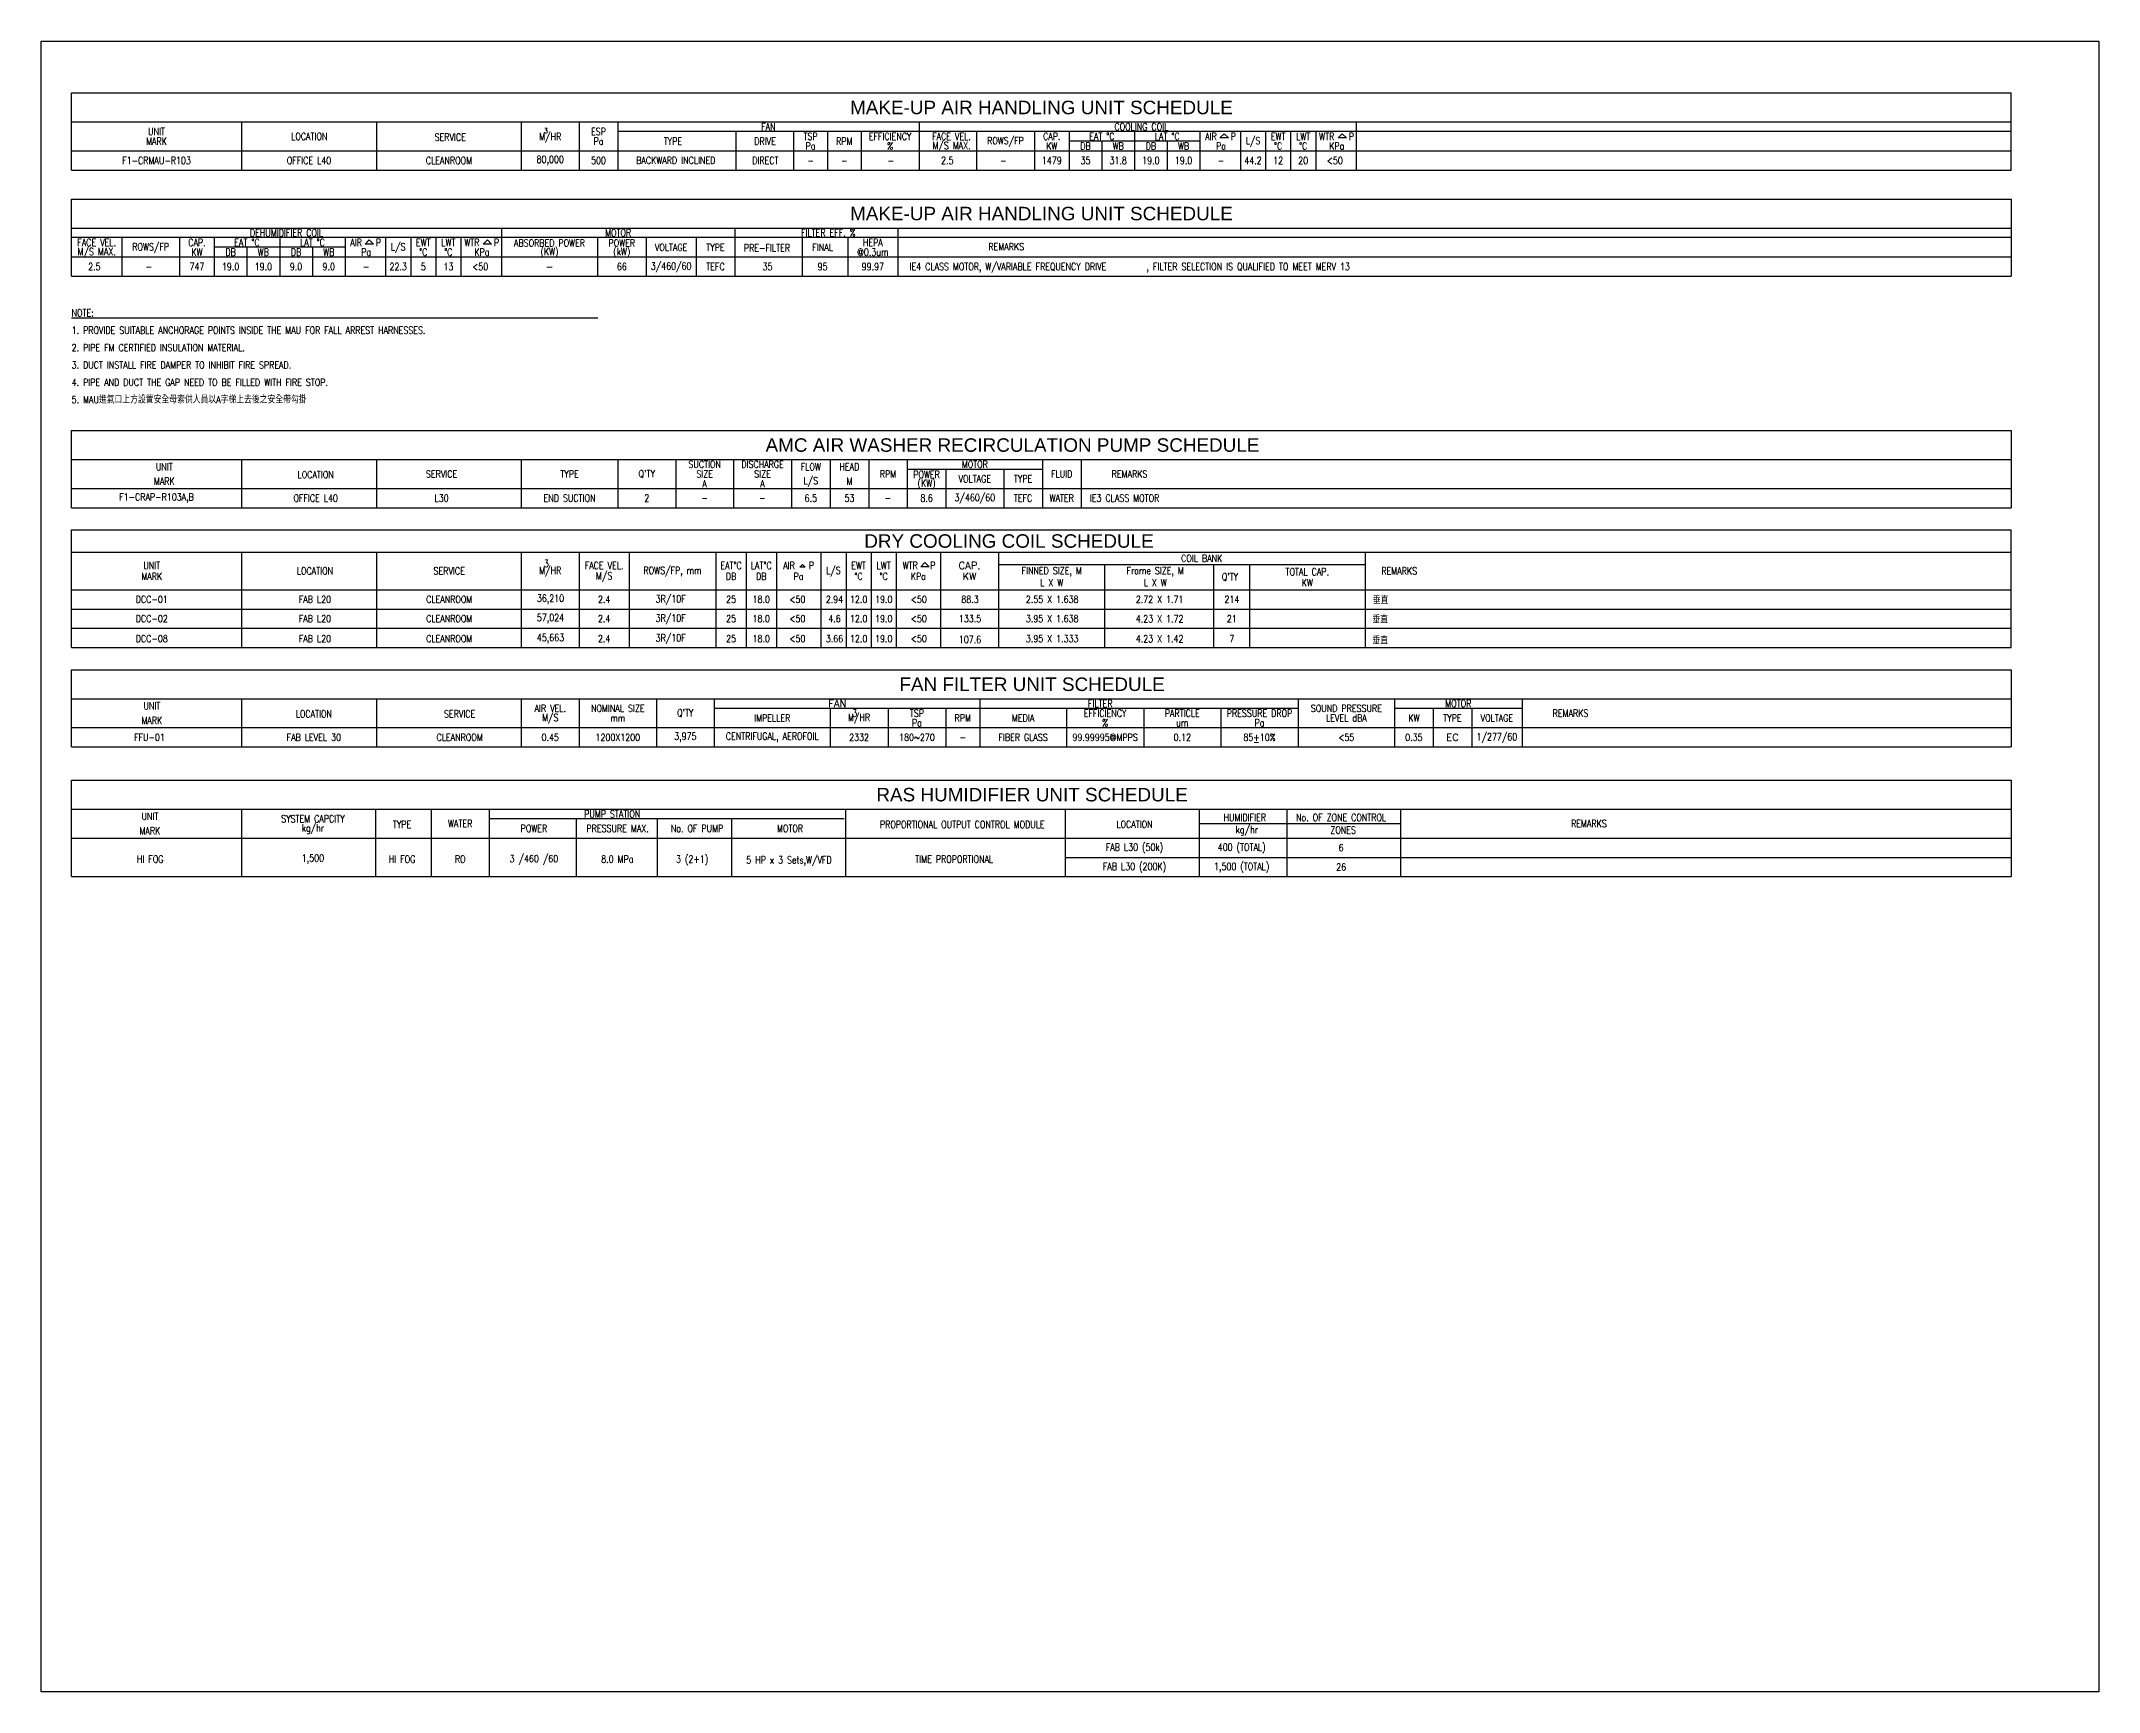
# Model space of a CAD drawing. Extents: x 41366 to 42946, y 84474 to 85871.
# Drawn here: x 41366 to 42076, y 84937 to 85507 of the extents above; entities that cross this region are included whole.
import ezdxf
from ezdxf.enums import TextEntityAlignment as Align

# ---------------------------------------------------------------- set-up
doc = ezdxf.new("R2010")
doc.units = 0
doc.header["$LTSCALE"] = 10
for name, color, linetype in [('M-DETL-03', 3, 'Continuous'), ('M-DETL-60', 3, 'Continuous'), ('M-DETL-60-140S', 3, 'Continuous'), ('M-DETL-EQ', 6, 'Continuous'), ('M-DETL-IF', 2, 'Continuous'), ('M-DETL-OF', 5, 'Continuous')]:
    doc.layers.add(name, color=color, linetype=linetype)
doc.styles.add('DD-TXT', font='arial.ttf')
doc.styles.add('STDTEXT', font='simplex.shx', dxfattribs={"width": 0.8, "bigfont": 'chineset.shx'})

msp = doc.modelspace()

# ---------------------------------------------------------------- texts
at = {"layer": 'M-DETL-03', "style": 'STDTEXT', "width": 0.8}
for s, p in [('FAN', (41616.79, 85477.56)), ('COOLING COIL', (41745.61, 85477.56)), ('MARK', (41405.42, 85472.56)), ('UNIT', (41405.42, 85475.9)), ('LOCATION', (41458.18, 85474.23)), ('SERVICE', (41506.87, 85473.98)), ('M/HR', (41541.42, 85473.98)), ('ESP', (41558.09, 85475.9)), ('Pa', (41558.09, 85472.56)), ('TYPE', (41583.8, 85472.56)), ('DRIVE', (41615.63, 85472.56)), ('TSP', (41631.33, 85474.23)), ('Pa', (41631.33, 85470.9)), ('RPM', (41642.99, 85472.56)), ('EFFICIENCY', (41658.83, 85474.23)), ('%', (41658.83, 85470.9)), ('FACE VEL.', (41680.03, 85474.23)), ('M/S MAX.', (41680.03, 85470.9)), ('ROWS/FP', (41698.68, 85472.56)), ('CAP.', (41714.67, 85474.23)), ('KW', (41714.67, 85470.9)), ('DB', (41726.3, 85470.9)), ('EAT %%DC', (41731.95, 85474.23)), ('WB', (41737.6, 85470.9)), ('DB', (41748.9, 85470.9)), ('LAT %%DC', (41754.55, 85474.23)), ('WB', (41760.2, 85470.9)), ('AIR', (41769.64, 85474.23)), ('Pa', (41773.12, 85470.9)), ('P', (41777.36, 85474.23)), ('L/S', (41784.18, 85472.56)), ('EWT', (41792.85, 85474.23)), ('%%DC', (41792.85, 85470.9)), ('LWT', (41801.51, 85474.23)), ('%%DC', (41801.51, 85470.9)), ('WTR', (41809.63, 85474.23)), ('KPa', (41813.11, 85470.9)), ('P', (41818.16, 85474.23)), ('F1-CRMAU-R103', (41405.42, 85465.9)), ('OFFICE L40', (41458.09, 85465.9)), ('CLEANROOM', (41506.42, 85465.9)), ('80,000', (41541.42, 85465.9)), ('500', (41558.09, 85465.9)), ('BACKWARD INCLINED', (41584.79, 85465.95)), ('DIRECT', (41615.74, 85465.9)), ('-', (41631.37, 85465.9)), ('-', (41642.99, 85465.9)), ('-', (41659.07, 85465.9)), ('2.5', (41678.57, 85465.9)), ('-', (41697.96, 85465.9)), ('1479', (41714.67, 85465.9)), ('35', (41726.3, 85465.9)), ('31.8', (41737.6, 85465.9)), ('19.0', (41748.9, 85465.9)), ('19.0', (41760.2, 85465.9)), ('-', (41773.15, 85465.9)), ('44.2', (41784.18, 85465.9)), ('12', (41792.85, 85465.9)), ('20', (41801.51, 85465.9)), ('<50', (41812.46, 85465.9)), ('FACE VEL.', (41384.74, 85437.56)), ('M/S MAX.', (41384.74, 85434.23)), ('ROWS/FP', (41403.4, 85435.9)), ('CAP.', (41419.38, 85437.56)), ('EAT %%DC', (41436.67, 85437.56)), ('DEHUMIDIFIER COIL', (41450.33, 85440.9)), ('LAT %%DC', (41459.27, 85437.56)), ('AIR', (41474.35, 85437.56)), ('P', (41482.07, 85437.56)), ('L/S', (41488.9, 85435.9)), ('EWT', (41497.56, 85437.56)), ('LWT', (41506.23, 85437.56)), ('WTR', (41514.34, 85437.56)), ('P', (41522.88, 85437.56)), ('ABSORBED POWER', (41541.16, 85437.38)), ('(KW)', (41541.16, 85434.23)), ('MOTOR', (41564.87, 85440.9)), ('POWER', (41566.13, 85437.38)), ('(kW)', (41566.13, 85434.23)), ('VOLTAGE', (41583.17, 85435.9)), ('TYPE', (41598.5, 85435.9)), ('PRE-FILTER', (41616.27, 85435.69)), ('FILTER EFF. %', (41637.47, 85440.9)), ('FINAL', (41635.51, 85435.9)), ('HEPA', (41652.85, 85437.56)), ('REMARKS', (41698.95, 85436.12)), ('2.5', (41383.95, 85429.23)), ('-', (41402.78, 85429.23)), ('747', (41419.38, 85429.23)), ('KW', (41419.38, 85434.23)), ('19.0', (41431.02, 85429.23)), ('DB', (41431.02, 85434.23)), ('19.0', (41442.32, 85429.23)), ('WB', (41442.32, 85434.23)), ('9.0', (41453.62, 85429.23)), ('DB', (41453.62, 85434.23)), ('9.0', (41464.92, 85429.23)), ('WB', (41464.92, 85434.23)), ('Pa', (41477.84, 85434.23)), ('-', (41477.82, 85429.23)), ('22.3', (41488.9, 85429.23)), ('%%DC', (41497.56, 85434.23)), ('5', (41497.56, 85429.23)), ('13', (41506.23, 85429.23)), ('%%DC', (41506.23, 85434.23)), ('<50', (41517.26, 85429.23)), ('KPa', (41517.83, 85434.23)), ('66', (41566.13, 85429.23)), ('3/460/60', (41583.17, 85429.23)), ('TEFC', (41598.5, 85429.23)), ('35', (41616.48, 85429.23)), ('95', (41635.51, 85429.23)), ('@0.3um', (41652.85, 85434.23)), ('99.97', (41652.85, 85429.23)), ('UNIT', (41408.09, 85360.06)), ('LOCATION', (41460.39, 85357.32)), ('SERVICE', (41503.88, 85357.56)), ('TYPE', (41548.09, 85357.56)), ("Q'TY", (41574.76, 85357.56)), ('SUCTION', (41594.76, 85360.9)), ('SIZE', (41594.76, 85357.56)), ('DISCHARGE', (41614.76, 85360.9)), ('SIZE', (41614.76, 85357.56)), ('FLOW', (41631.42, 85360.06)), ('HEAD', (41644.76, 85360.06)), ('RPM', (41658.09, 85357.56)), ('POWER', (41671.42, 85357.38)), ('MOTOR', (41688.09, 85360.9)), ('FLUID', (41718.09, 85357.56)), ('REMARKS', (41741.52, 85357.56)), ('F1-CRAP-R103A,B', (41405.42, 85349.23)), ('MARK', (41408.09, 85355.06)), ('A', (41594.76, 85354.23)), ('A', (41614.76, 85354.23)), ('L/S', (41631.42, 85355.06)), ('M', (41644.76, 85355.06)), ('(KW)', (41671.42, 85354.23)), ('3/460/60', (41688.09, 85349.23)), ('VOLTAGE', (41688.09, 85355.9)), ('TYPE', (41704.76, 85355.9)), ('OFFICE L40', (41460.39, 85349.23)), ('L30', (41503.88, 85349.23)), ('END SUCTION', (41548.09, 85349.23)), ('2', (41574.76, 85349.23)), ('-', (41594.76, 85349.23)), ('-', (41614.71, 85349.23)), ('6.5', (41631.42, 85349.23)), ('53', (41644.76, 85349.23)), ('-', (41658.01, 85349.23)), ('8.6', (41671.42, 85349.23)), ('TEFC', (41704.76, 85349.23)), ('WATER', (41718.09, 85349.23)), ('COIL BANK', (41766.45, 85328.4)), ('MARK', (41403.78, 85322.19)), ('UNIT', (41403.78, 85325.94)), ('LOCATION', (41460.14, 85324.06)), ('SERVICE', (41506.52, 85324.06)), ('M/HR', (41541.42, 85324.06)), ('FACE VEL.', (41560.04, 85325.94)), ('M/S', (41560.04, 85322.19)), ('ROWS/FP, mm', (41583.66, 85324.06)), ('EAT%%DC', (41603.88, 85325.94)), ('DB', (41603.88, 85322.19)), ('LAT%%DC', (41614.31, 85325.94)), ('DB', (41614.31, 85322.19)), ('AIR   P', (41627.2, 85325.94)), ('Pa', (41627.2, 85322.19)), ('L/S', (41639.23, 85324.06)), ('EWT', (41647.92, 85325.94)), ('%%DC', (41647.92, 85322.19)), ('LWT', (41656.59, 85325.94)), ('%%DC', (41656.59, 85322.19)), ('WTR', (41665.77, 85325.94)), ('KPa', (41668.59, 85322.19)), ('P', (41673.57, 85325.94)), ('FINNED SIZE, M', (41714.64, 85323.77)), ('Frame SIZE, M', (41750.4, 85323.77)), ("Q'TY", (41776.22, 85321.9)), ('TOTAL CAP.', (41802.92, 85323.77)), ('REMARKS', (41834.69, 85324.06)), ('DCC-01', (41403.78, 85314.23)), ('FAB L20', (41460.14, 85314.23)), ('CLEANROOM', (41506.52, 85314.23)), ('36,210', (41541.51, 85314.23)), ('2.4', (41560.04, 85314.23)), ('3R/10F', (41583.02, 85314.23)), ('25', (41603.88, 85314.23)), ('18.0', (41614.31, 85314.23)), ('<50', (41626.8, 85314.23)), ('2.94', (41639.6, 85314.23)), ('12.0', (41647.95, 85314.23)), ('19.0', (41656.62, 85314.23)), ('<50', (41668.76, 85314.23)), ('88.3', (41686.42, 85314.23)), ('2.55 X 1.638', (41714.81, 85314.23)), ('L X W', (41714.64, 85320.02)), ('2.72 X 1.71', (41751.92, 85314.23)), ('L X W', (41750.4, 85320.02)), ('214', (41776.85, 85314.23)), ('KW', (41802.92, 85320.02)), ('垂直', (41828.25, 85314.23)), ('DCC-02', (41403.78, 85307.56)), ('FAB L20', (41460.14, 85307.56)), ('CLEANROOM', (41506.52, 85307.56)), ('57,024', (41541.51, 85307.56)), ('2.4', (41560.04, 85307.56)), ('3R/10F', (41583.02, 85307.56)), ('25', (41603.88, 85307.56)), ('18.0', (41614.31, 85307.56)), ('<50', (41626.8, 85307.56)), ('4.6', (41639.6, 85307.56)), ('12.0', (41647.95, 85307.56)), ('19.0', (41656.62, 85307.56)), ('<50', (41668.76, 85307.56)), ('133.5', (41686.42, 85307.56)), ('3.95 X 1.638', (41714.81, 85307.56)), ('4.23 X 1.72', (41751.92, 85307.54)), ('21', (41776.85, 85307.56)), ('垂直', (41828.11, 85307.56)), ('DCC-08', (41403.78, 85300.65)), ('FAB L20', (41460.14, 85300.65)), ('CLEANROOM', (41506.52, 85300.65)), ('45,663', (41541.51, 85300.65)), ('2.4', (41560.04, 85300.65)), ('3R/10F', (41583.02, 85300.74)), ('25', (41603.88, 85300.65)), ('18.0', (41614.31, 85300.65)), ('<50', (41626.8, 85300.65)), ('3.66', (41639.6, 85300.65)), ('12.0', (41647.95, 85300.65)), ('19.0', (41656.62, 85300.65)), ('<50', (41668.76, 85300.65)), ('107.6', (41686.42, 85300.34)), ('3.95 X 1.333', (41714.81, 85300.65)), ('4.23 X 1.42', (41751.92, 85300.63)), ('7', (41776.85, 85300.65)), ('垂直', (41828.11, 85300.29)), ('FILTER', (41731.42, 85278.23)), ('MOTOR', (41855.09, 85278.23)), ('MARK', (41403.81, 85272.4)), ('UNIT', (41403.81, 85277.4)), ('LOCATION', (41459.76, 85274.65)), ('SERVICE', (41510.12, 85274.65)), ('AIR VEL.', (41541.42, 85276.56)), ('M/S', (41541.42, 85273.23)), ('NOMINAL SIZE', (41564.76, 85276.56)), ('mm', (41564.76, 85273.23)), ("Q'TY", (41588.09, 85274.9)), ('IMPELLER', (41618.09, 85273.23)), ('M/HR', (41648.09, 85273.23)), ('3', (41646.58, 85274.9)), ('TSP', (41668.09, 85274.9)), ('Pa', (41668.09, 85271.56)), ('RPM', (41683.92, 85273.23)), ('MEDIA', (41704.76, 85273.23)), ('EFFICIENCY', (41733.09, 85274.9)), ('%', (41733.09, 85271.56)), ('PARTICLE', (41759.76, 85274.9)), ('PRESSURE DROP', (41786.42, 85274.9)), ('Pa', (41786.42, 85271.56)), ('SOUND PRESSURE', (41816.42, 85276.56)), ('LEVEL dBA', (41816.42, 85273.23)), ('KW', (41839.76, 85273.23)), ('TYPE', (41853.09, 85273.23)), ('VOLTAGE', (41868.42, 85273.23)), ('REMARKS', (41893.85, 85274.9)), ('FFU-01', (41403, 85266.56)), ('FAB LEVEL 30', (41459.76, 85266.56)), ('CLEANROOM', (41510.12, 85266.56)), ('0.45', (41541.42, 85266.56)), ('1200X1200', (41564.76, 85266.56)), ('3,975', (41588.09, 85266.56)), ('CENTRIFUGAL, AEROFOIL', (41618.09, 85266.56)), ('2332', (41648.09, 85266.56)), ('180~270', (41668.09, 85266.56)), ('-', (41683.92, 85266.56)), ('FIBER GLASS', (41704.76, 85266.56)), ('99.99995@MPPS', (41733.09, 85266.56)), ('0.12', (41759.76, 85266.56)), ('um', (41759.76, 85271.56)), ('85+10%%%', (41786.42, 85266.56)), ('<55', (41816.42, 85266.56)), ('0.35', (41839.76, 85266.56)), ('1/277/60', (41868.42, 85266.56)), ('-', (41785.33, 85264.9)), ('UNIT', (41403.13, 85239.25)), ('SYSTEM CAPCITY', (41459.44, 85238.41)), ('kg/hr', (41459.44, 85235.08)), ('TYPE', (41490.23, 85236.45)), ('WATER', (41510.32, 85236.75)), ('PUMP STATION', (41562.82, 85240.08)), ('PROPORTIONAL OUTPUT CONTROL MODULE', (41683.76, 85236.45)), ('LOCATION', (41743.24, 85236.5)), ('HUMIDIFIER', (41781.33, 85238.85)), ('No. OF ZONE CONTROL', (41814.61, 85238.85)), ('REMARKS', (41900.21, 85236.75)), ('MARK', (41403.13, 85234.25)), ('POWER', (41535.79, 85235.08)), ('PRESSURE MAX.', (41564.68, 85235.08)), ('No. OF PUMP', (41592.13, 85235.08)), ('MOTOR', (41624.25, 85235.08)), ('kg/hr', (41782.03, 85234.51)), ('ZONES', (41815.31, 85234.51))]:
    msp.add_text(s, height=2.5, dxfattribs=at).set_placement(p, align=Align.MIDDLE)
for s, p in [('IE4 CLASS MOTOR, W/VARIABLE FREQUENCY DRIVE', (41665.52, 85429.23)), (', FILTER SELECTION IS QUALIFIED TO MEET MERV 13', (41747.37, 85429.23)), ('%%UNOTE:                                                                                                                               ', (41376.09, 85413.23)), ('1. PROVIDE SUITABLE ANCHORAGE POINTS INSIDE THE MAU FOR FALL ARREST HARNESSES.', (41376.09, 85407.23)), ('2. PIPE FM CERTIFIED INSULATION MATERIAL.', (41376.09, 85401.23)), ('3. DUCT INSTALL FIRE DAMPER TO INHIBIT FIRE SPREAD.', (41376.09, 85395.23)), ('4. PIPE AND DUCT THE GAP NEED TO BE FILLED WITH FIRE STOP.', (41376.09, 85389.23)), ('5. MAU進氣口上方設置安全母索供人員以A字梯上去後之安全帶勾掛', (41376.09, 85383.23)), ('IE3 CLASS MOTOR', (41727.8, 85349.23))]:
    msp.add_text(s, height=2.5, dxfattribs=at).set_placement(p, align=Align.MIDDLE_LEFT)
msp.add_text('3', height=2.5, dxfattribs=at).set_placement((41539.2, 85325.35))
at = {"layer": 'M-DETL-03', "color": 252, "style": 'STDTEXT', "width": 0.8}
for s, p in [('FAB L30 (50k)', (41743.24, 85228.41)), ('400 (TOTAL)', (41780.26, 85228.41)), ('HI FOG', (41403.23, 85224.45)), ('1,500', (41459.44, 85224.45)), ('HI FOG', (41490.23, 85224.45)), ('RO', (41510.32, 85224.45)), ('3 /460 /60', (41535.79, 85224.45)), ('8.0 MPa', (41564.61, 85224.45)), ('3 (2+1)', (41590.44, 85224.28)), ('5 HP x 3 Sets,W/VFD', (41623.89, 85224.02)), ('TIME PROPORTIONAL', (41680.96, 85224.45)), ('6', (41814.61, 85228.41))]:
    msp.add_text(s, height=2.5, dxfattribs=at).set_placement(p, align=Align.MIDDLE)
at = {"layer": 'M-DETL-03', "color": 3, "style": 'STDTEXT', "width": 0.8}
for s, p in [('FAB L30 (200K)', (41743.24, 85221.75)), ('1,500 (TOTAL)', (41780.26, 85221.75)), ('26', (41814.61, 85221.75))]:
    msp.add_text(s, height=2.5, dxfattribs=at).set_placement(p, align=Align.MIDDLE)
at = {"layer": 'M-DETL-60', "style": 'STDTEXT'}
for s, p in [('-', (41541.16, 85429.23)), ('CAP.', (41686.25, 85325.94)), ('KW', (41686.25, 85322.19)), ('FAN', (41640.59, 85278.23))]:
    msp.add_text(s, height=2.5, dxfattribs=at).set_placement(p, align=Align.MIDDLE)
at = {"layer": 'M-DETL-60-140S', "style": 'STDTEXT'}
for s, height, p in [('3', 1.67, (41539.9, 85476.18)), ('EC', 2.5, (41853.09, 85266.56))]:
    msp.add_text(s, height=height, dxfattribs=at).set_placement(p, align=Align.MIDDLE)
at = {"layer": 'M-DETL-EQ', "style": 'DD-TXT'}
for s, p in [('MAKE-UP AIR HANDLING UNIT SCHEDULE', (41711.09, 85484.23)), ('MAKE-UP AIR HANDLING UNIT SCHEDULE', (41711.09, 85447.56)), ('AMC AIR WASHER RECIRCULATION PUMP SCHEDULE', (41701.09, 85367.56)), ('DRY COOLING COIL SCHEDULE', (41699.88, 85334.4)), ('FAN FILTER UNIT SCHEDULE', (41707.86, 85284.9)), ('RAS HUMIDIFIER UNIT SCHEDULE', (41707.86, 85246.75))]:
    msp.add_text(s, height=4.6667, dxfattribs=at).set_placement(p, align=Align.MIDDLE)

# ---------------------------------------------------------------- linework, layer by layer
at = {"layer": 'DEFPOINTS', "color": 1}
msp.add_lwpolyline([(41365.57, 85507.15), (42076.35, 85507.15), (42076.35, 84936.69), (41365.57, 84936.69)], close=True, dxfattribs=at)
at = {"layer": 'M-DETL-03'}
for points in [[(41774.17, 85475.11), (41775.66, 85473.68), (41773.58, 85473.68), (41772.74, 85473.68)], [(41478.89, 85438.44), (41480.38, 85437.02), (41478.3, 85437.02), (41477.46, 85437.02)], [(41519.69, 85438.44), (41521.18, 85437.02), (41519.1, 85437.02), (41518.26, 85437.02)], [(41628.51, 85326.3), (41629.42, 85325.39), (41628.13, 85325.39), (41627.6, 85325.39)], [(41670.83, 85326.94), (41672.26, 85325.51), (41670.24, 85325.51), (41669.41, 85325.51)]]:
    msp.add_lwpolyline(points, close=True, dxfattribs=at)
at = {"layer": 'M-DETL-60-140S'}
msp.add_lwpolyline([(41814.97, 85475.11), (41816.46, 85473.68), (41814.38, 85473.68), (41813.55, 85473.68)], close=True, dxfattribs=at)
at = {"layer": 'M-DETL-IF'}
for p, q in [((41434.76, 85479.23), (41434.76, 85462.56)), ((41481.42, 85479.23), (41481.42, 85462.56)), ((41531.42, 85479.23), (41531.42, 85462.56)), ((41551.42, 85479.23), (41551.42, 85462.56)), ((41564.76, 85479.23), (41564.76, 85462.56)), ((41668.83, 85479.23), (41668.83, 85462.56)), ((41819.85, 85479.23), (41819.85, 85462.56)), ((42046.09, 85475.9), (41564.76, 85475.9)), ((41605.49, 85475.9), (41605.49, 85462.56)), ((41625.49, 85475.9), (41625.49, 85462.56)), ((41637.16, 85475.9), (41637.16, 85462.56)), ((41648.83, 85475.9), (41648.83, 85462.56)), ((41688.68, 85475.9), (41688.68, 85462.56)), ((41708.68, 85475.9), (41708.68, 85462.56)), ((41720.65, 85475.9), (41720.65, 85462.56)), ((41765.85, 85472.56), (41720.65, 85472.56)), ((41731.95, 85472.56), (41731.95, 85462.56)), ((41743.25, 85475.9), (41743.25, 85462.56)), ((41754.55, 85472.56), (41754.55, 85462.56)), ((41765.85, 85475.9), (41765.85, 85462.56)), ((41779.85, 85475.9), (41779.85, 85462.56)), ((41788.51, 85475.9), (41788.51, 85462.56)), ((41797.18, 85475.9), (41797.18, 85462.56)), ((41805.85, 85475.9), (41805.85, 85462.56)), ((42046.09, 85439.23), (41376.09, 85439.23)), ((41393.4, 85439.23), (41393.4, 85425.9)), ((41413.4, 85439.23), (41413.4, 85425.9)), ((41425.37, 85439.23), (41425.37, 85425.9)), ((41470.57, 85435.9), (41425.37, 85435.9)), ((41436.67, 85435.9), (41436.67, 85425.9)), ((41447.97, 85439.23), (41447.97, 85425.9)), ((41459.27, 85435.9), (41459.27, 85425.9)), ((41470.57, 85439.23), (41470.57, 85425.9)), ((41484.57, 85439.23), (41484.57, 85425.9)), ((41493.23, 85439.23), (41493.23, 85425.9)), ((41501.9, 85439.23), (41501.9, 85425.9)), ((41510.56, 85439.23), (41510.56, 85425.9)), ((41524.56, 85442.56), (41524.56, 85425.9)), ((41557.75, 85439.23), (41557.75, 85425.9)), ((41574.5, 85439.23), (41574.5, 85425.9)), ((41591.84, 85439.23), (41591.84, 85425.9)), ((41605.17, 85442.56), (41605.17, 85425.9)), ((41628.46, 85439.23), (41628.46, 85425.9)), ((41644.18, 85439.23), (41644.18, 85425.9)), ((41661.51, 85442.56), (41661.51, 85425.9)), ((41434.76, 85362.56), (41434.76, 85345.9)), ((41481.42, 85362.56), (41481.42, 85345.9)), ((41531.42, 85362.56), (41531.42, 85345.9)), ((41564.76, 85362.56), (41564.76, 85345.9)), ((41584.76, 85362.56), (41584.76, 85345.9)), ((41604.76, 85362.56), (41604.76, 85345.9)), ((41624.76, 85362.56), (41624.76, 85345.9)), ((41638.09, 85362.56), (41638.09, 85345.9)), ((41651.42, 85362.56), (41651.42, 85345.9)), ((41651.42, 85362.56), (41651.42, 85345.9)), ((41664.76, 85362.56), (41664.76, 85345.9)), ((41664.76, 85359.23), (41711.42, 85359.23)), ((41678.09, 85359.23), (41678.09, 85345.9)), ((41698.09, 85359.23), (41698.09, 85345.9)), ((41711.42, 85362.56), (41711.42, 85345.9)), ((41724.76, 85362.56), (41724.76, 85345.9)), ((41434.76, 85330.56), (41434.76, 85297.56)), ((41481.42, 85330.56), (41481.42, 85297.56)), ((41531.42, 85330.56), (41531.42, 85297.56)), ((41551.42, 85330.56), (41551.42, 85297.56)), ((41568.66, 85330.56), (41568.66, 85297.56)), ((41598.66, 85330.56), (41598.66, 85297.56)), ((41609.1, 85330.56), (41609.1, 85297.56)), ((41619.53, 85330.56), (41619.53, 85297.56)), ((41634.86, 85330.56), (41634.86, 85297.56)), ((41643.59, 85330.56), (41643.59, 85297.56)), ((41652.25, 85330.56), (41652.25, 85297.56)), ((41660.92, 85330.56), (41660.92, 85297.56)), ((41676.25, 85330.56), (41676.25, 85297.56)), ((41696.25, 85330.56), (41696.25, 85297.56)), ((41822.92, 85330.56), (41822.92, 85297.56)), ((41696.25, 85326.23), (41822.92, 85326.23)), ((41732.92, 85326.23), (41732.92, 85297.56)), ((41770.51, 85326.23), (41770.51, 85297.56)), ((41782.92, 85326.23), (41782.92, 85297.56)), ((41376.09, 85310.9), (42046.09, 85310.9)), ((41376.09, 85304.23), (42046.09, 85304.23)), ((41434.76, 85279.9), (41434.76, 85263.23)), ((41481.42, 85279.9), (41481.42, 85263.23)), ((41531.42, 85279.9), (41531.42, 85263.23)), ((41551.42, 85279.9), (41551.42, 85263.23)), ((41578.09, 85279.9), (41578.09, 85263.23)), ((41598.09, 85279.9), (41598.09, 85263.23)), ((41689.76, 85279.9), (41689.76, 85263.23)), ((41799.76, 85279.9), (41799.76, 85263.23)), ((41833.09, 85279.9), (41833.09, 85263.23)), ((41833.09, 85279.9), (41833.09, 85263.23)), ((41877.09, 85279.9), (41877.09, 85263.23)), ((41799.76, 85276.56), (41598.09, 85276.56)), ((41638.09, 85276.56), (41638.09, 85263.23)), ((41658.09, 85276.56), (41658.09, 85263.23)), ((41678.09, 85276.56), (41678.09, 85263.23)), ((41719.76, 85276.56), (41719.76, 85263.23)), ((41746.42, 85276.56), (41746.42, 85263.23)), ((41773.09, 85276.56), (41773.09, 85263.23)), ((41877.09, 85276.56), (41833.09, 85276.56)), ((41846.42, 85276.56), (41846.42, 85263.23)), ((41859.76, 85276.56), (41859.76, 85263.23)), ((41376.09, 85269.9), (42046.09, 85269.9)), ((41434.76, 85241.75), (41434.76, 85218.41)), ((41481.07, 85241.75), (41481.07, 85218.41)), ((41500.32, 85241.75), (41500.32, 85218.41)), ((41520.32, 85241.75), (41520.32, 85218.41)), ((41642.97, 85238.41), (41520.32, 85238.41)), ((41550.32, 85238.41), (41550.32, 85218.41)), ((41578.39, 85238.41), (41578.39, 85218.41)), ((41604, 85238.41), (41604, 85218.41)), ((41643.46, 85241.75), (41643.46, 85218.41)), ((41719.3, 85241.75), (41719.3, 85218.41)), ((41765.62, 85241.75), (41765.62, 85218.41)), ((41795.8, 85241.75), (41795.8, 85218.41)), ((41795.8, 85241.75), (41795.8, 85218.41)), ((41835.16, 85241.75), (41835.16, 85218.41)), ((41376.09, 85231.75), (42046.09, 85231.75)), ((41765.62, 85236.74), (41835.16, 85236.74)), ((41719.3, 85225.08), (42046.09, 85225.08))]:
    msp.add_line(p, q, dxfattribs=at)
at = {"layer": 'M-DETL-OF'}
for p, q in [((41376.09, 85489.23), (42046.09, 85489.23)), ((41376.09, 85462.56), (41376.09, 85489.23)), ((42046.09, 85462.56), (42046.09, 85489.23)), ((41376.09, 85479.23), (42046.09, 85479.23)), ((41376.09, 85469.23), (42046.09, 85469.23)), ((41376.09, 85462.56), (42046.09, 85462.56)), ((41376.09, 85452.56), (42046.09, 85452.56)), ((41376.09, 85425.9), (41376.09, 85452.56)), ((42046.09, 85452.56), (42046.09, 85425.9)), ((41376.09, 85442.56), (42046.09, 85442.56)), ((41376.09, 85432.56), (42046.09, 85432.56)), ((41376.09, 85425.9), (42046.09, 85425.9)), ((41376.09, 85372.56), (42046.09, 85372.56)), ((41376.09, 85345.9), (41376.09, 85372.56)), ((42046.09, 85372.56), (42046.09, 85345.9)), ((41376.09, 85362.56), (42046.09, 85362.56)), ((41376.09, 85352.56), (42046.09, 85352.56)), ((41376.09, 85345.9), (42046.09, 85345.9)), ((41376.09, 85297.56), (41376.09, 85338.23)), ((41376.09, 85338.23), (42046.09, 85338.23)), ((42046.09, 85297.56), (42046.09, 85338.23)), ((41376.09, 85330.56), (42046.09, 85330.56)), ((41376.09, 85317.56), (42046.09, 85317.56)), ((41376.09, 85317.56), (42046.09, 85317.56)), ((41376.09, 85297.56), (42046.09, 85297.56)), ((41376.09, 85289.9), (42046.09, 85289.9)), ((41376.09, 85263.23), (41376.09, 85289.9)), ((42046.09, 85289.9), (42046.09, 85263.23)), ((41376.09, 85279.9), (42046.09, 85279.9)), ((41376.09, 85263.23), (42046.09, 85263.23)), ((41376.09, 85251.75), (42046.09, 85251.75)), ((41376.09, 85218.41), (41376.09, 85251.75)), ((42046.09, 85251.75), (42046.09, 85218.41)), ((41376.09, 85241.75), (42046.09, 85241.75)), ((41376.09, 85218.41), (42046.09, 85218.41))]:
    msp.add_line(p, q, dxfattribs=at)

msp.set_redraw_order([(e.dxf.handle, doc.entitydb.next_handle()) for e in msp.query("TEXT MTEXT ATTDEF DIMENSION ARC_DIMENSION")])  # texts and dimensions are drawn at this point

doc.saveas('drawing.dxf')
